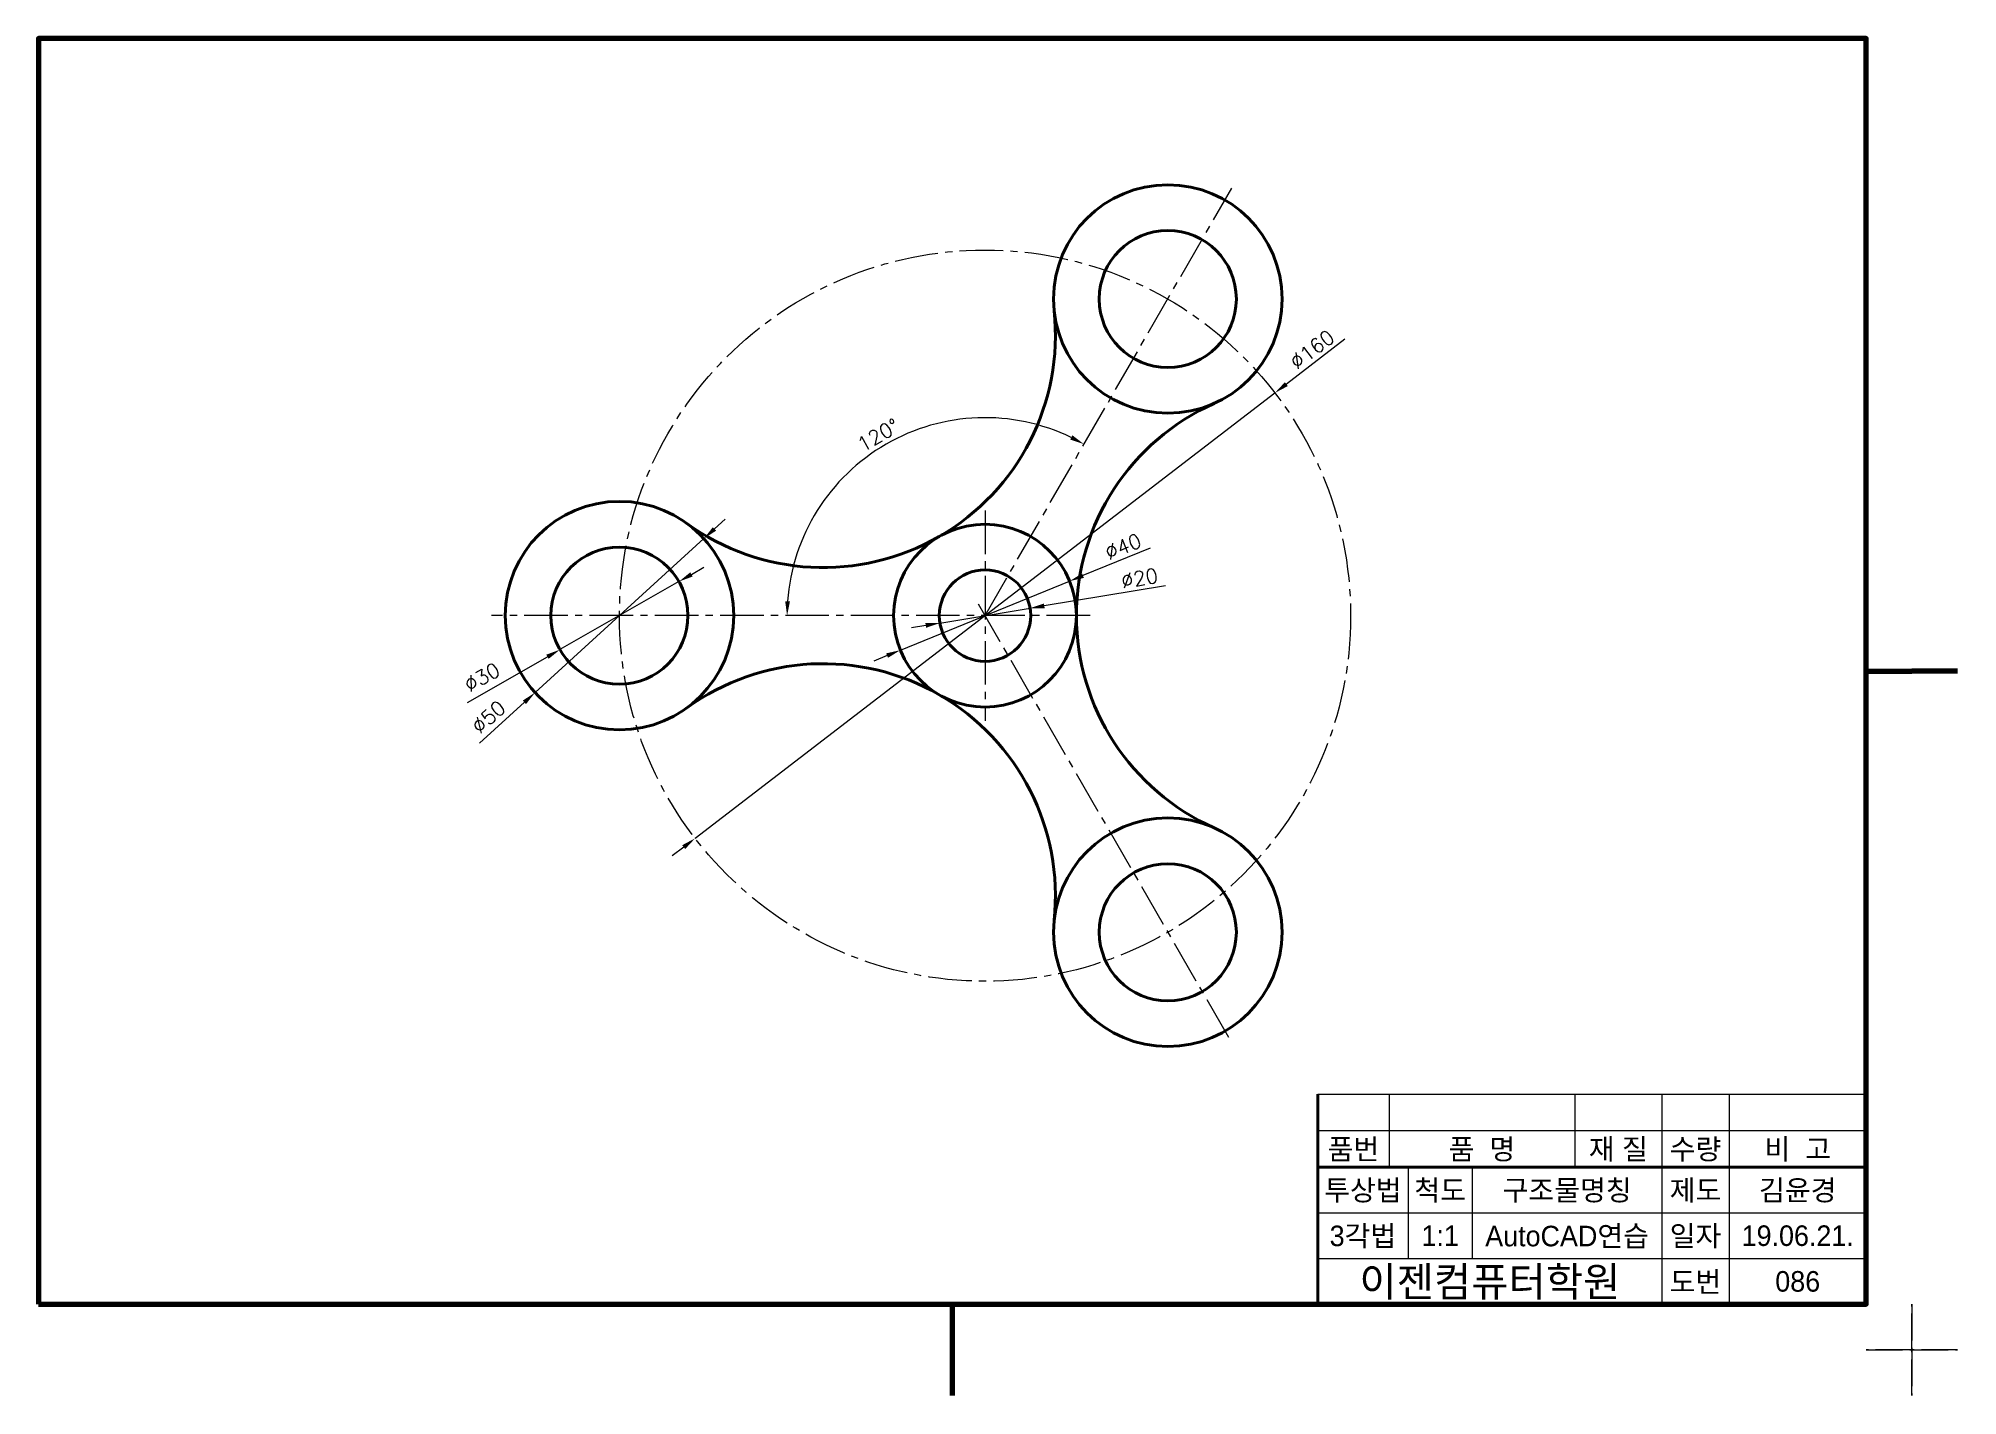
# Model space of a CAD drawing. Header units: millimetres. Extents: x 0 to 4210, y 0 to 2980.
# Drawn here: x 2110 to 2530, y 2366 to 2663 of the extents above; entities that cross this region are included whole.
import ezdxf
from ezdxf.enums import TextEntityAlignment as Align

# ---------------------------------------------------------------- set-up
doc = ezdxf.new("R2010")
doc.units = ezdxf.units.MM
doc.linetypes.add('CENTER2', pattern=[28.575, 19.05, -3.175, 3.175, -3.175])
doc.linetypes.add('PHANTOM2', pattern=[31.75, 15.875, -3.175, 3.175, -3.175, 3.175, -3.175])
for name, color, linetype, lineweight in [('가는선', 1, 'Continuous', 13), ('구분선', 1, 'PHANTOM2', 13), ('문자', 2, 'Continuous', 20), ('외곽선', 4, 'Continuous', 70), ('외형선', 3, 'Continuous', 40), ('중심선', 1, 'CENTER2', 13), ('치수선', 1, 'Continuous', 13)]:
    doc.layers.add(name, color=color, linetype=linetype, lineweight=lineweight)
doc.styles.get("Standard").update_dxf_attribs({"font": 'romans.shx'})
doc.styles.add('한글', font='')
doc.styles.get('한글').set_extended_font_data('Gulim')

msp = doc.modelspace()

# ---------------------------------------------------------------- texts
at = {"layer": '문자', "color": 2, "ltscale": 0.5}
for s, rotation, p in [('120°', 30, (2290.39, 2572.4)), ('∅40', 22.198, (2344.23, 2548.81)), ('∅20', 9.3694, (2347.22, 2542.66)), ('∅30', 29.776, (2204.36, 2519.81)), ('∅50', 42.3681, (2206.59, 2510.62))]:
    msp.add_text(s, height=3.15, rotation=rotation, dxfattribs=at).set_placement(p)
at = {"layer": '문자', "ltscale": 0.5, "style": '한글'}
for s, height, p in [('품번', 4.5, (2397.79, 2420)), ('품  명', 4.5, (2425.9, 2420)), ('재 질', 4.5, (2455.75, 2420)), ('수량', 4.5, (2472.64, 2420)), ('비  고', 4.5, (2495.01, 2420)), ('투상법', 4.5, (2399.86, 2411)), ('척도', 4.5, (2416.76, 2411)), ('구조물명칭', 4.5, (2444.54, 2411)), ('제도', 4.5, (2472.64, 2411)), ('김윤경', 4.5, (2495.01, 2411)), ('3각법', 4.5, (2399.86, 2401)), ('1:1', 4.5, (2416.76, 2401)), ('AutoCAD연습', 4.5, (2444.54, 2401)), ('일자', 4.5, (2472.64, 2401)), ('19.06.21.', 4.5, (2495.01, 2401)), ('이젠컴퓨터학원', 6.5, (2427.64, 2391)), ('도번', 4.5, (2472.64, 2391)), ('086', 4.5, (2495.01, 2391))]:
    msp.add_text(s, height=height, dxfattribs=at).set_placement(p, align=Align.MIDDLE)
at = {"layer": '치수선', "color": 2, "ltscale": 0.5}
msp.add_text('∅160', height=3.15, rotation=37.5312, dxfattribs=at).set_placement((2385.42, 2590.39))

# ---------------------------------------------------------------- linework, layer by layer
at = {"layer": '가는선', "ltscale": 0.5}
for p, q in [((2390, 2432), (2510, 2432)), ((2405.58, 2432), (2405.58, 2416)), ((2446.22, 2432), (2446.22, 2416)), ((2465.27, 2432), (2465.27, 2386)), ((2480.01, 2432), (2480.01, 2386)), ((2390, 2424), (2510, 2424)), ((2409.73, 2416), (2409.73, 2396)), ((2423.8, 2416), (2423.8, 2396)), ((2390, 2406), (2510, 2406)), ((2390, 2396), (2510, 2396))]:
    msp.add_line(p, q, dxfattribs=at)
at = {"layer": '구분선', "ltscale": 0.5}
for points in [[(2510, 2376), (2520, 2376), (2520, 2386)], [(2510, 2376), (2520, 2376), (2520, 2386)], [(2520, 2386), (2520, 2376), (2530, 2376)], [(2520, 2386), (2520, 2376), (2530, 2376)], [(2520, 2386), (2520, 2376), (2530, 2376)], [(2520, 2386), (2520, 2376), (2530, 2376)], [(2520, 2366), (2520, 2376), (2510, 2376)], [(2530, 2376), (2520, 2376), (2520, 2366)], [(2530, 2376), (2520, 2376), (2520, 2366)]]:
    msp.add_lwpolyline(points, dxfattribs=at)
at = {"layer": '외곽선', "ltscale": 0.5}
for p, q in [((2510, 2524.5), (2520, 2524.5)), ((2530, 2524.5), (2520, 2524.5)), ((2530, 2524.5), (2520, 2524.5)), ((2510, 2386), (2510, 2432)), ((2310, 2386), (2310, 2376)), ((2310, 2386), (2310, 2376)), ((2310, 2376), (2310, 2366))]:
    msp.add_line(p, q, dxfattribs=at)
msp.add_lwpolyline([(2110, 2386), (2510, 2386), (2510, 2663), (2110, 2663)], close=True, dxfattribs=at)
at = {"layer": '외형선', "ltscale": 0.5}
for p, q in [((2390, 2432), (2390, 2424)), ((2390, 2424), (2390, 2416)), ((2390, 2416), (2510, 2416)), ((2390, 2416), (2390, 2396)), ((2390, 2396), (2390, 2386))]:
    msp.add_line(p, q, dxfattribs=at)
for centre, radius in [((2357.16, 2605.97), 25), ((2357.16, 2605.97), 15), ((2237.16, 2536.68), 25), ((2317.16, 2536.68), 20), ((2237.16, 2536.68), 15), ((2317.16, 2536.68), 10), ((2357.16, 2467.4), 25), ((2357.16, 2467.4), 15)]:
    msp.add_circle(centre, radius, dxfattribs=at)
for centre, start, end in [((2281.74, 2598.03), 233.991, 6.009), ((2387.99, 2536.68), 113.991, 246.009), ((2281.74, 2475.34), 353.991, 126.009)]:
    msp.add_arc(centre, 50.83, start, end, dxfattribs=at)
at = {"layer": '중심선', "ltscale": 0.5}
for p, q in [((2317.16, 2536.68), (2371.16, 2630.22)), ((2317.16, 2559.68), (2317.16, 2513.68)), ((2315.66, 2539.28), (2371.16, 2443.15)), ((2340.16, 2536.68), (2209.16, 2536.68))]:
    msp.add_line(p, q, dxfattribs=at)
msp.add_circle((2317.16, 2536.68), 80, dxfattribs=at)
at = {"layer": '치수선', "color": 1, "ltscale": 0.5}
for p, q in [((2395.87, 2597.15), (2383.1, 2587.34)), ((2253.72, 2487.95), (2380.6, 2585.42)), ((2257.96, 2555.65), (2260.28, 2557.78)), ((2255.63, 2553.53), (2218.69, 2519.84)), ((2353.31, 2551.44), (2338.59, 2545.43)), ((2252.91, 2545.7), (2255.65, 2547.26)), ((2250.18, 2544.13), (2224.14, 2529.24)), ((2298.64, 2529.13), (2335.68, 2544.24)), ((2356.66, 2543.2), (2330.13, 2538.83)), ((2307.29, 2535.06), (2327.02, 2538.31)), ((2304.18, 2534.54), (2301.08, 2534.03)), ((2203.9, 2517.65), (2221.4, 2527.67)), ((2295.72, 2527.94), (2292.81, 2526.75)), ((2206.52, 2508.74), (2216.36, 2517.71)), ((2251.22, 2486.03), (2248.72, 2484.11))]:
    msp.add_line(p, q, dxfattribs=at)
msp.add_arc((2317.16, 2536.68), 43.32, 64.1671, 175.8329, dxfattribs=at)
for points in [[(2382.78, 2587.76), (2383.42, 2586.92), (2380.6, 2585.42)], [(2336.28, 2576.14), (2335.79, 2575.21), (2338.82, 2574.2)], [(2257.6, 2556.04), (2258.31, 2555.27), (2255.63, 2553.53)], [(2252.65, 2546.15), (2253.17, 2545.24), (2250.18, 2544.13)], [(2338.39, 2545.92), (2338.79, 2544.94), (2335.68, 2544.24)], [(2274.48, 2539.81), (2273.43, 2539.85), (2273.84, 2536.68)], [(2330.05, 2539.34), (2330.22, 2538.31), (2327.02, 2538.31)], [(2304.1, 2535.06), (2304.27, 2534.03), (2307.29, 2535.06)], [(2221.14, 2528.13), (2221.66, 2527.22), (2224.14, 2529.24)], [(2295.53, 2528.42), (2295.92, 2527.45), (2298.64, 2529.13)], [(2216.01, 2518.1), (2216.71, 2517.33), (2218.69, 2519.84)], [(2250.9, 2486.45), (2251.54, 2485.61), (2253.72, 2487.95)]]:
    msp.add_solid(points, dxfattribs=at)

msp.set_redraw_order([(e.dxf.handle, doc.entitydb.next_handle()) for e in msp.query("TEXT MTEXT ATTDEF DIMENSION ARC_DIMENSION")])  # texts and dimensions are drawn at this point

doc.saveas('drawing.dxf')
